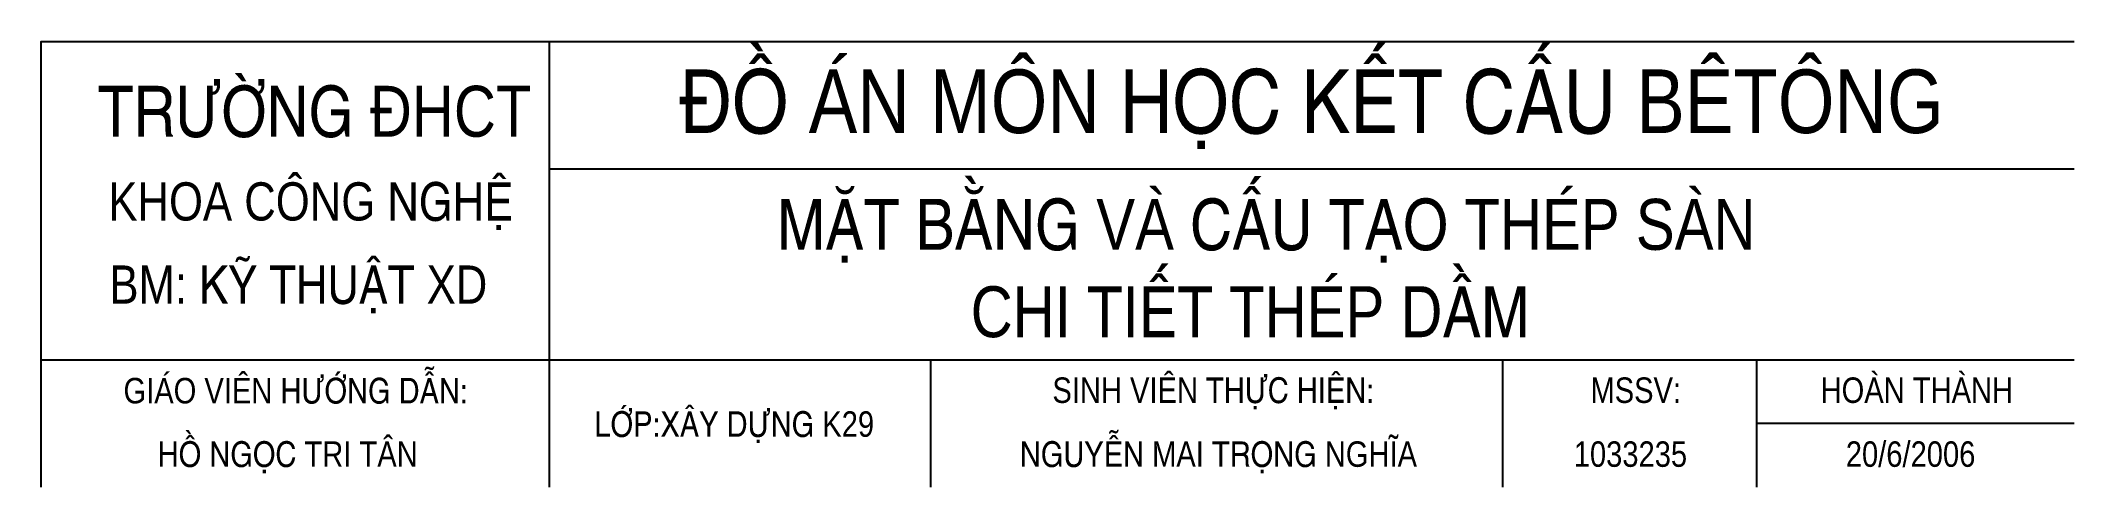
# Model space of a CAD drawing. Extents: x -317 to 3482, y -2056 to 752.
# Drawn here: x 783.2 to 943.2, y -909.3 to -874.2 of the extents above; entities that cross this region are included whole.
import ezdxf

# ---------------------------------------------------------------- set-up
doc = ezdxf.new("R2010")
doc.units = 0
doc.header["$MEASUREMENT"] = 0
doc.layers.add('TEXT', color=7, linetype='CONTINUOUS')
doc.layers.add('THEP', color=6, linetype='CONTINUOUS')
doc.styles.add('DIM-NEW', font='VHELVCN.TTF')

msp = doc.modelspace()

# ---------------------------------------------------------------- texts
at = {"layer": 'TEXT', "style": 'DIM-NEW'}
for s, height, p in [('ÑOÀ AÙN MOÂN HOÏC KEÁT CAÁU BEÂTOÂNG', 5, (833.506, -881.466)), ('TRÖÔØNG ÑHCT', 4, (787.736, -881.751)), ('KHOA COÂNG NGHEÄ', 3, (788.554, -888.336)), ('MAËT BAÈNG VAØ CAÁU TAÏO THEÙP SAØN', 4, (841.158, -890.637)), ('BM: KYÕ THUAÄT XD', 3, (788.639, -894.868)), ('CHI TIEÁT THEÙP DAÀM', 4, (856.401, -897.502)), ('GIAÙO VIEÂN HÖÔÙNG DAÃN:', 2, (789.747, -902.705)), ('SINH VIEÂN THÖÏC HIEÄN:', 2, (862.831, -902.667)), ('MSSV:', 2, (905.163, -902.667)), ('HOAØN THAØNH', 2, (923.269, -902.667)), ('LÔÙP:XAÂY DÖÏNG K29', 2, (826.794, -905.328)), ('HOÀ NGOÏC TRI TAÂN', 2, (792.442, -907.689)), ('NGUYEÃN MAI TROÏNG NGHÓA', 2, (860.27, -907.689)), ('20/6/2006', 2, (925.252, -907.689)), ('1033235', 2, (903.848, -907.689))]:
    msp.add_text(s, height=height, dxfattribs=at).set_placement(p)

# ---------------------------------------------------------------- linework, layer by layer
at = {"layer": 'THEP'}
for p, q in [((823.231, -874.296), (823.231, -909.296)), ((943.231, -899.296), (783.231, -899.296)), ((853.231, -899.296), (853.231, -909.296)), ((898.231, -899.296), (898.231, -909.296)), ((918.231, -899.296), (918.231, -909.296)), ((943.231, -904.296), (918.231, -904.296))]:
    msp.add_line(p, q, dxfattribs=at)
for points in [[(943.231, -874.296), (783.231, -874.296), (783.231, -909.296)], [(943.231, -884.296), (823.231, -884.296)]]:
    msp.add_lwpolyline(points, dxfattribs=at)

msp.set_redraw_order([(e.dxf.handle, doc.entitydb.next_handle()) for e in msp.query("TEXT MTEXT ATTDEF DIMENSION ARC_DIMENSION")])  # texts and dimensions are drawn at this point

doc.saveas('drawing.dxf')
